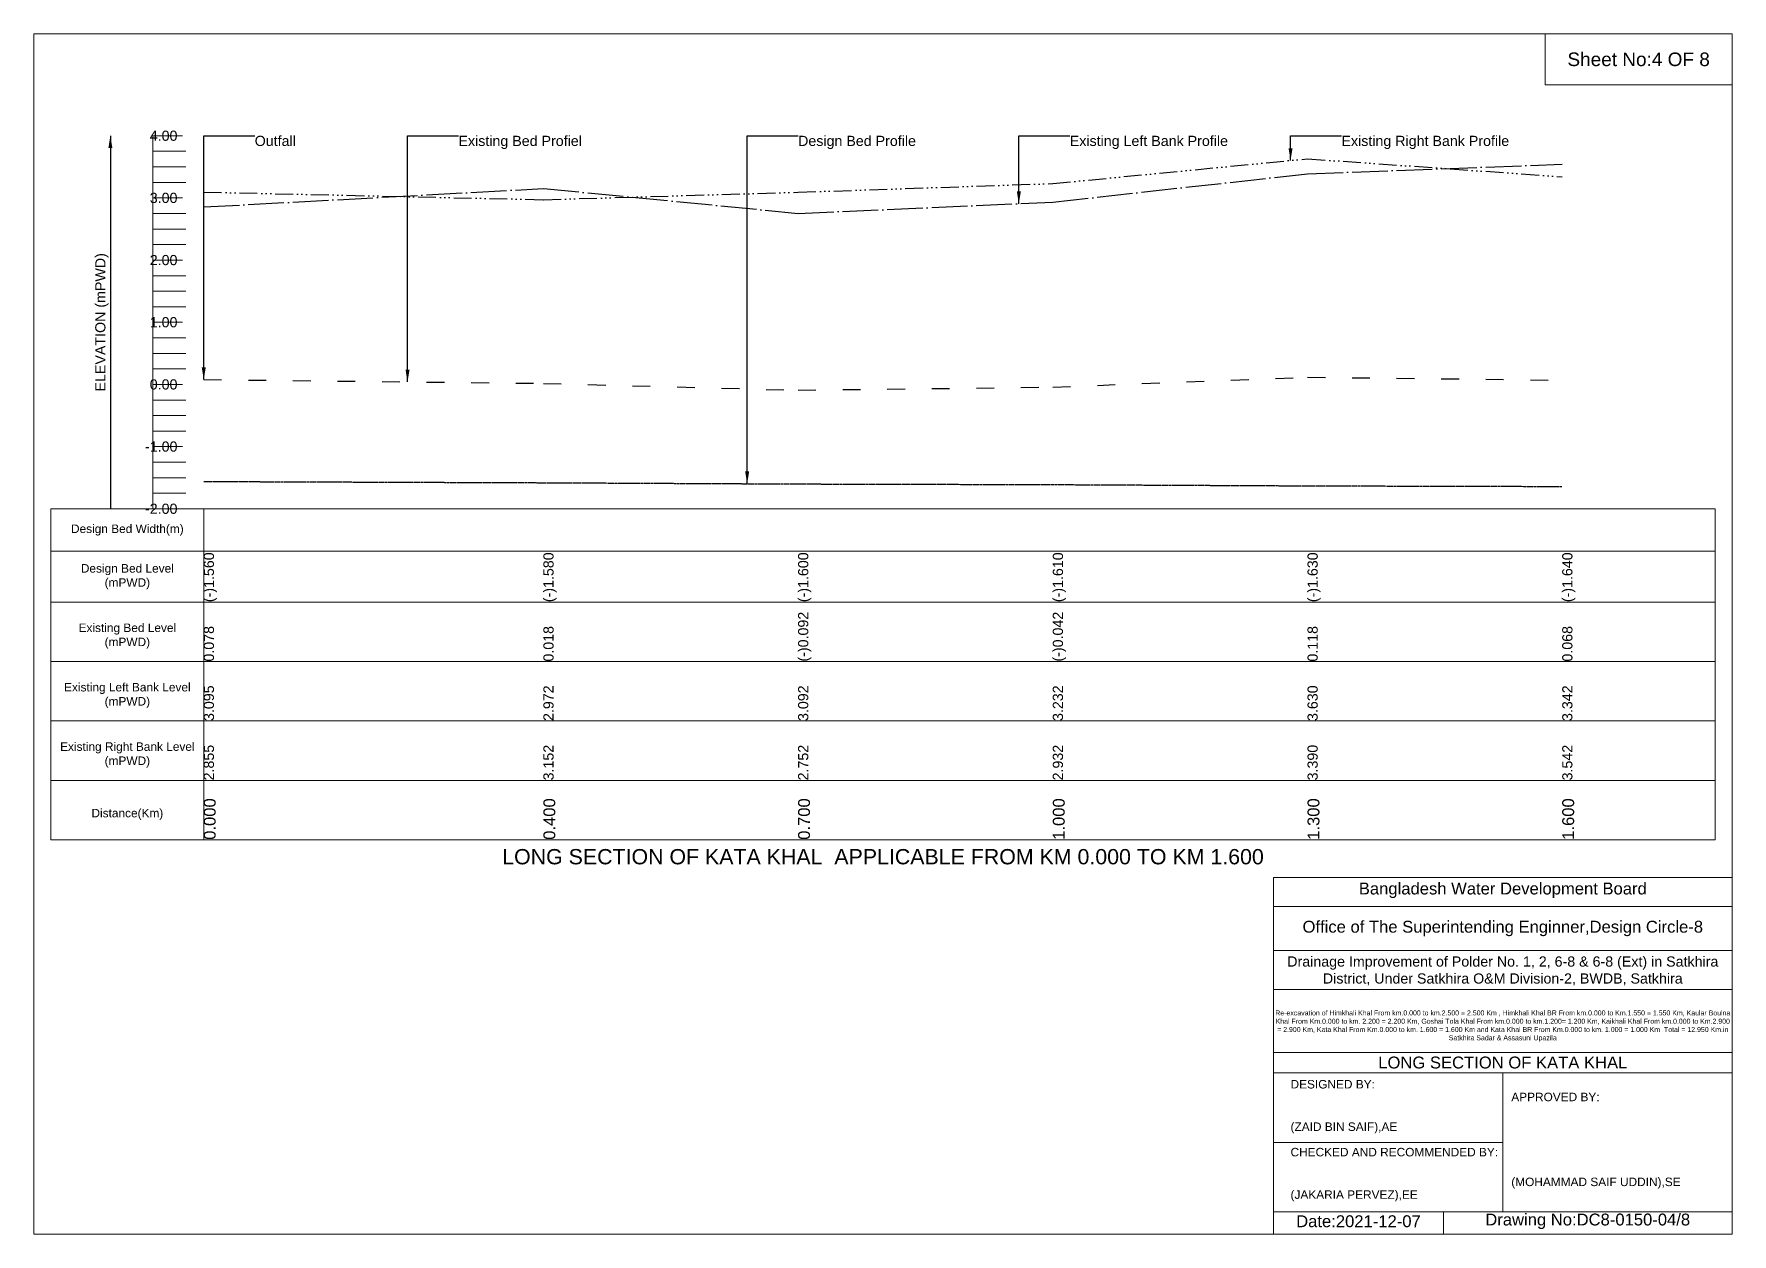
# Model space of a CAD drawing. Header units: inches. Extents: x 91000 to 628000, y -5656 to 0.
# Drawn here: x 510000 to 518000, y -5656 to 0 of the extents above; entities that cross this region are included whole.
import ezdxf

# ---------------------------------------------------------------- set-up
doc = ezdxf.new("R2010")
doc.units = ezdxf.units.IN
doc.header["$LTSCALE"] = 7
doc.header["$MEASUREMENT"] = 0
for name, pattern in [('ACAD_ISO03W100', [30, 12, -18]), ('ACAD_ISO04W100', [30, 24, -3, 0, -3]), ('ACAD_ISO14W100', [24, 12, -3, 0, -3, 0, -3, 0, -3]), ('CENTER', [2, 1.25, -0.25, 0.25, -0.25])]:
    doc.linetypes.add(name, pattern=pattern)
for name, color, linetype, lineweight in [('Cross Section Labels', 7, 'Continuous', 9), ('Design Bed Level Long Section', 7, 'CENTER', 25), ('Existing Bed Level for Long Section', 7, 'ACAD_ISO03W100', 25), ('Existing Left Bank of Long section', 7, 'ACAD_ISO04W100', 25), ('Existing Right Bank of Long Section', 7, 'ACAD_ISO14W100', 25), ('Long Section Border', 7, 'Continuous', 9), ('Long Section Labels', 7, 'Continuous', 9), ('Vscale for Long Section', 7, 'Continuous', 9)]:
    doc.layers.add(name, color=color, linetype=linetype, lineweight=lineweight)
doc.styles.get("Standard").update_dxf_attribs({"font": 'arial.ttf'})
doc.dimstyles.get("Standard").update_dxf_attribs({"dimtxt": 0.18, "dimasz": 0.18, "dimexe": 0.18, "dimexo": 0.0625, "dimgap": 0.09, "dimtad": 0, "dimtih": 1, "dimtoh": 1, "dimdec": 4, "dimzin": 0, "dimdsep": 46, "dimtxsty": 'Standard', "dimcen": 0.09, "dimadec": 0, "dimazin": 0, "dimtfac": 1, "dimtdec": 4, "dimtofl": 0, "dimtmove": 0, "dimatfit": 3, "dimfxl": 1, "dimtolj": 1, "dimtzin": 0, "dimarcsym": 0})

msp = doc.modelspace()

# ---------------------------------------------------------------- texts
at = {"layer": 'Cross Section Labels', "attachment_point": 5}
for s, insert, char_height in [('Sheet No:4 OF 8', (517560, -120), 64), ('Bangladesh Water Development Board', (516920, -4036), 56), ('Office of The Superintending Enginner,Design Circle-8', (516920, -4216), 56)]:
    msp.add_mtext(s, dxfattribs=dict(at, insert=insert, char_height=char_height))
at = {"layer": 'Cross Section Labels'}
for s, insert, char_height, width, attachment_point in [('Drainage Improvement of Polder No. 1, 2, 6-8 & 6-8 (Ext) in Satkhira District, Under Satkhira O&M Division-2, BWDB, Satkhira', (516920, -4416), 48, 2240, 5), ('Re-excavation of Himkhali Khal From km.0.000 to km.2.500 = 2.500 Km , Himkhali Khal BR From km.0.000 to Km.1.550 = 1.550 Km, Kaular Boulna Khal From Km.0.000 to km. 2.200 = 2.200 Km, Goshai Tola Khal From km.0.000 to km.1.200= 1.200 Km, Kaikhali Khal From km.0.000 to Km.2.900 = 2.900 Km, Kata Khal From Km.0.000 to km. 1.600 = 1.600 Km and Kata Khal BR From Km.0.000 to km. 1.000 = 1.000 Km  Total = 12.950 Km.in Satkhira Sadar & Assasuni Upazila', (516920, -4676), 23.4814, 2160, 5), ('LONG SECTION OF KATA KHAL ', (516920, -4848), 56, 2240, 5), ('DESIGNED BY:^J^J^J(ZAID BIN SAIF),AE', (515920, -5056), 40, 1120, 4), ('APPROVED BY:^J^J^J^J^J^J(MOHAMMAD SAIF UDDIN),SE', (516960, -5216), 40, 1120, 4), ('CHECKED AND RECOMMENDED BY:^J^J^J(JAKARIA PERVEZ),EE', (515920, -5376), 40, 1120, 4), ('Date:2021-12-07', (516240, -5596), 56, 1120, 5), ('Drawing No:DC8-0150-04/8', (517320, -5596), 56, 1760, 5)]:
    msp.add_mtext(s, dxfattribs=dict(at, insert=insert, char_height=char_height, width=width, attachment_point=attachment_point))
at = {"layer": 'Long Section Border', "attachment_point": 5}
for s, insert, char_height in [('Design Bed Width(m)', (510440, -2338), 40), ('Design Bed Level^J(mPWD)', (510440, -2558), 40), ('Existing Bed Level^J(mPWD)', (510440, -2838), 40), ('Existing Left Bank Level^J(mPWD)', (510440, -3118), 40), ('Existing Right Bank Level^J(mPWD)', (510440, -3398), 40), ('Distance(Km)', (510440, -3678), 40), ('LONG SECTION OF KATA KHAL  APPLICABLE FROM KM 0.000 TO KM 1.600', (514000, -3878), 72)]:
    msp.add_mtext(s, dxfattribs=dict(at, insert=insert, char_height=char_height))
at = {"layer": 'Long Section Labels', "char_height": 48, "attachment_point": 1}
for s, insert in [('Outfall', (511040, -480)), ('Existing Bed Profiel', (512000, -480)), ('Design Bed Profile', (513600, -480)), ('Existing Left Bank Profile', (514880, -480)), ('Existing Right Bank Profile', (516160, -480))]:
    msp.add_mtext(s, dxfattribs=dict(at, insert=insert))
at = {"layer": 'Vscale for Long Section', "char_height": 48, "attachment_point": 6}
for s, insert in [('4.00', (510676, -480)), ('3.00', (510676, -773)), ('2.00', (510676, -1066)), ('1.00', (510676, -1359)), ('0.00', (510676, -1652)), ('-1.00', (510676, -1945)), ('-2.00', (510676, -2238))]:
    msp.add_mtext(s, dxfattribs=dict(at, insert=insert))
at = {"layer": 'Vscale for Long Section', "rotation": 90}
for s, insert, char_height, attachment_point in [('ELEVATION (mPWD)', (510320, -1359), 48, 5), ('(-)1.560', (510800, -2678), 48, 1), ('(-)1.580', (512400, -2678), 48, 1), ('(-)1.600', (513600, -2678), 48, 1), ('(-)1.610', (514800, -2678), 48, 1), ('(-)1.630', (516000, -2678), 48, 1), ('(-)1.640', (517200, -2678), 48, 1), ('0.078', (510800, -2958), 48, 1), ('0.018', (512400, -2958), 48, 1), ('(-)0.092', (513600, -2958), 48, 1), ('(-)0.042', (514800, -2958), 48, 1), ('0.118', (516000, -2958), 48, 1), ('0.068', (517200, -2958), 48, 1), ('3.095', (510800, -3238), 48, 1), ('2.972', (512400, -3238), 48, 1), ('3.092', (513600, -3238), 48, 1), ('3.232', (514800, -3238), 48, 1), ('3.630', (516000, -3238), 48, 1), ('3.342', (517200, -3238), 48, 1), ('2.855', (510800, -3518), 48, 1), ('3.152', (512400, -3518), 48, 1), ('2.752', (513600, -3518), 48, 1), ('2.932', (514800, -3518), 48, 1), ('3.390', (516000, -3518), 48, 1), ('3.542', (517200, -3518), 48, 1), ('0.000', (510800, -3798), 56, 1), ('0.400', (512400, -3798), 56, 1), ('0.700', (513600, -3798), 56, 1), ('1.000', (514800, -3798), 56, 1), ('1.300', (516000, -3798), 56, 1), ('1.600', (517200, -3798), 56, 1)]:
    msp.add_mtext(s, dxfattribs=dict(at, insert=insert, char_height=char_height, attachment_point=attachment_point))

# ---------------------------------------------------------------- linework, layer by layer
at = {"layer": 'Cross Section Labels'}
for points in [[(510000, 0), (518000, 0), (518000, -5656), (510000, -5656)], [(517120, 0), (518000, 0), (518000, -240), (517120, -240)]]:
    msp.add_lwpolyline(points, close=True, dxfattribs=at)
for points in [[(515840, -5656), (515840, -3976), (518000, -3976)], [(515840, -4112), (518000, -4112)], [(515840, -4320), (518000, -4320)], [(515840, -4504), (518000, -4504)], [(515840, -4800), (518000, -4800)], [(515840, -4896), (518000, -4896)], [(516920, -4896), (516920, -5552)], [(515840, -5224), (516920, -5224)], [(515840, -5552), (518000, -5552)], [(516640, -5552), (516640, -5656)]]:
    msp.add_lwpolyline(points, dxfattribs=at)
at = {"layer": 'Design Bed Level Long Section'}
msp.add_lwpolyline([(510800, -2109.1), (512400, -2114.9), (513600, -2120.8), (514800, -2123.7), (516000, -2129.6), (517200, -2132.5)], dxfattribs=at)
at = {"layer": 'Existing Bed Level for Long Section'}
msp.add_lwpolyline([(510800, -1629.1), (512400, -1646.7), (513600, -1679), (514800, -1664.3), (516000, -1617.4), (517200, -1632.1)], dxfattribs=at)
at = {"layer": 'Existing Left Bank of Long section'}
msp.add_lwpolyline([(510800, -815.5), (512400, -728.5), (513600, -845.7), (514800, -792.9), (516000, -658.7), (517200, -614.2)], dxfattribs=at)
at = {"layer": 'Existing Right Bank of Long Section'}
msp.add_lwpolyline([(510800, -745.2), (512400, -781.2), (513600, -746), (514800, -705), (516000, -588.4), (517200, -672.8)], dxfattribs=at)
at = {"layer": 'Long Section Border'}
msp.add_lwpolyline([(510080, -2238), (517920, -2238), (517920, -3798), (510080, -3798)], close=True, dxfattribs=at)
for points in [[(510800, -2238), (510800, -3798)], [(510080, -2438), (517920, -2438)], [(510080, -2678), (517920, -2678)], [(510080, -2958), (517920, -2958)], [(510080, -3238), (517920, -3238)], [(510080, -3518), (517920, -3518)]]:
    msp.add_lwpolyline(points, dxfattribs=at)
at = {"layer": 'Vscale for Long Section'}
for points in [[(510560, -2238), (510560, -1945), (510560, -1652), (510560, -1359), (510560, -1066), (510560, -773), (510560, -480)], [(510560, -480), (510700, -480)], [(510560, -553.2), (510716, -553.2)], [(510560, -626.5), (510716, -626.5)], [(510560, -699.8), (510716, -699.8)], [(510560, -773), (510700, -773)], [(510560, -846.2), (510716, -846.2)], [(510560, -919.5), (510716, -919.5)], [(510560, -992.8), (510716, -992.8)], [(510560, -1066), (510700, -1066)], [(510560, -1139.2), (510716, -1139.2)], [(510560, -1212.5), (510716, -1212.5)], [(510560, -1285.8), (510716, -1285.8)], [(510560, -1359), (510700, -1359)], [(510560, -1432.2), (510716, -1432.2)], [(510560, -1505.5), (510716, -1505.5)], [(510560, -1578.8), (510716, -1578.8)], [(510560, -1652), (510700, -1652)], [(510560, -1725.2), (510716, -1725.2)], [(510560, -1798.5), (510716, -1798.5)], [(510560, -1871.8), (510716, -1871.8)], [(510560, -1945), (510700, -1945)], [(510560, -2018.2), (510716, -2018.2)], [(510560, -2091.5), (510716, -2091.5)], [(510560, -2164.8), (510716, -2164.8)], [(510560, -2238), (510700, -2238)]]:
    msp.add_lwpolyline(points, dxfattribs=at)

msp.set_redraw_order([(e.dxf.handle, doc.entitydb.next_handle()) for e in msp.query("TEXT MTEXT ATTDEF DIMENSION ARC_DIMENSION")])  # texts and dimensions are drawn at this point

# ---------------------------------------------------------------- leaders
at = {"layer": 'Long Section Labels', "annotation_type": 0, "has_hookline": 1, "hookline_direction": 0}
for points, text_width in [([(510800, -1629.1), (510800, -480), (511039.9, -480)], 185.8), ([(511760, -1639.7), (511760, -480), (511999.9, -480)], 571.4), ([(513360, -2119.6), (513360, -480), (513599.9, -480)], 547.4), ([(514640, -800), (514640, -480), (514879.9, -480)], 737.4), ([(515920, -596.2), (515920, -480), (516159.9, -480)], 782)]:
    msp.add_leader(points, dimstyle='Standard', override={"dimasz": 57.6}, dxfattribs=dict(at, text_width=text_width))
at = {"layer": 'Vscale for Long Section'}
msp.add_leader([(510360, -480), (510360, -2238)], dimstyle='Standard', override={"dimasz": 57.6}, dxfattribs=at)

doc.saveas('drawing.dxf')
